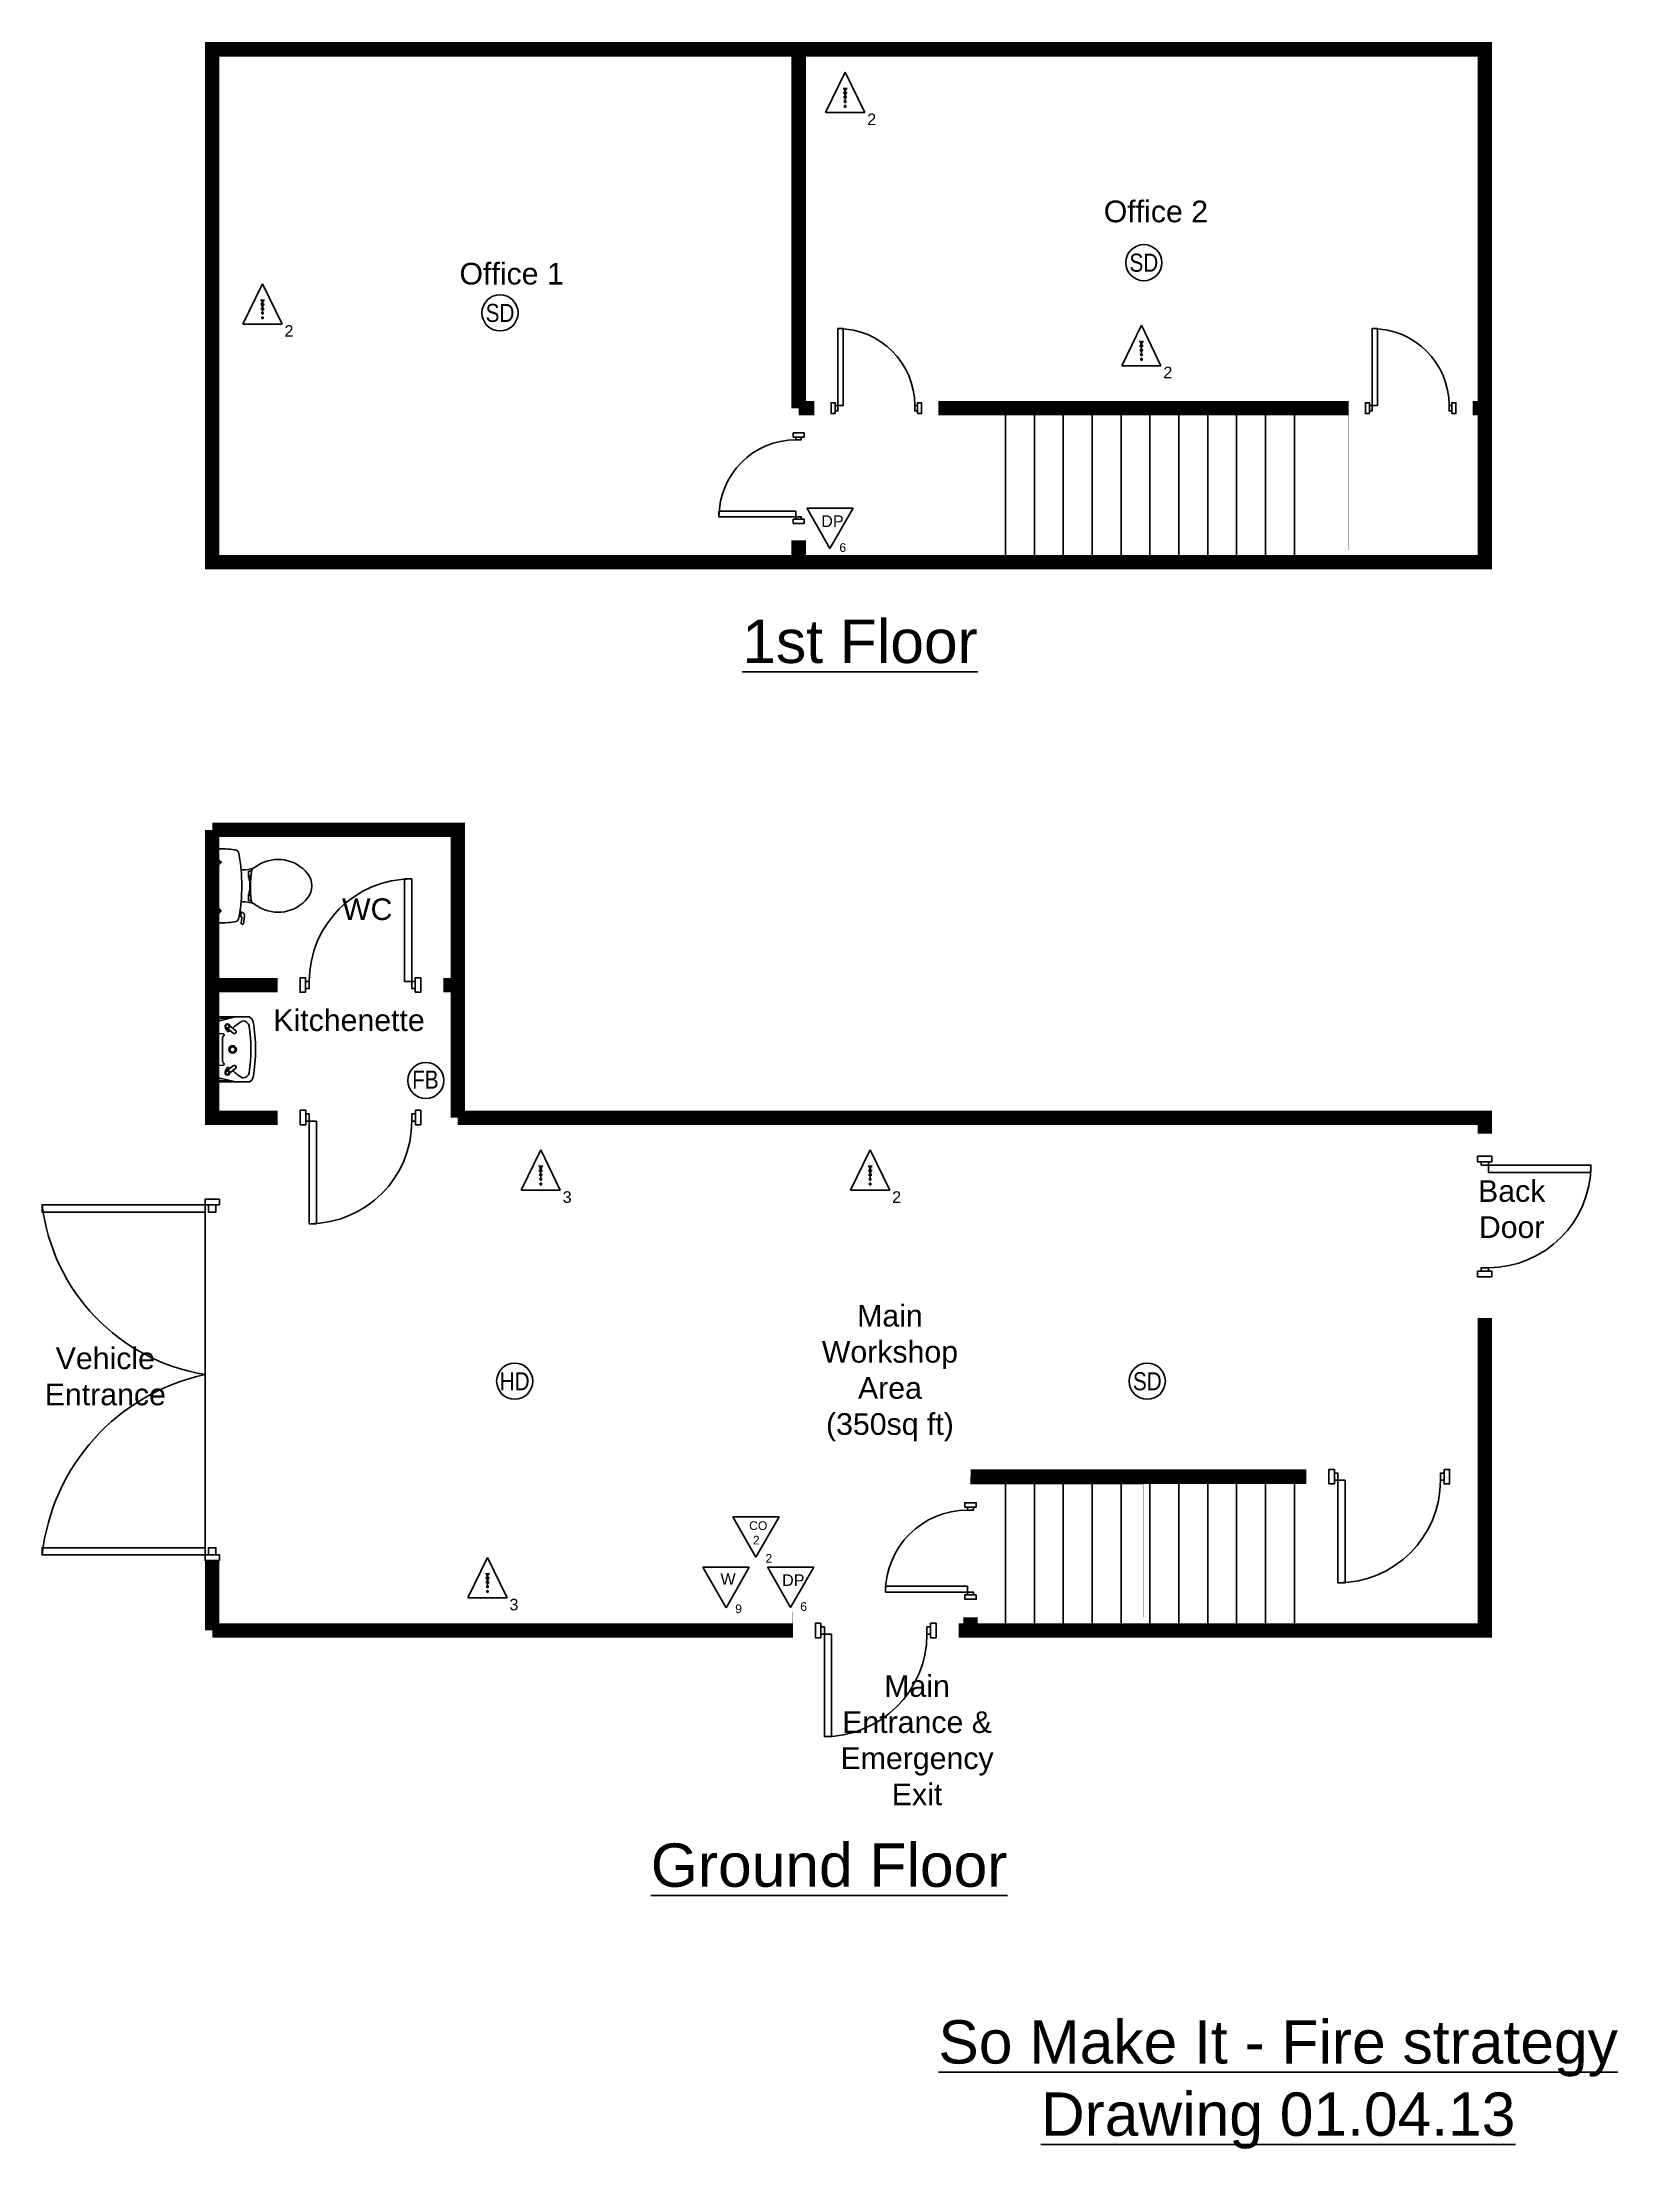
# Model space of a CAD drawing. Extents: x 174723 to 417084, y 13529 to 78714.
# Drawn here: x 189285 to 200194, y 44118 to 58704 of the extents above; entities that cross this region are included whole.
import ezdxf
from ezdxf.enums import TextEntityAlignment as Align

# ---------------------------------------------------------------- set-up
doc = ezdxf.new("R2010")
doc.units = 0
doc.linetypes.add('ACAD_ISO03W100', pattern=[30, 12, -18])
doc.layers.get('0').update_dxf_attribs({"linetype": 'CONTINUOUS'})
for name, color, linetype in [('230-FITTINGS', 1, 'CONTINUOUS'), ('240-PLUMBING', 1, 'CONTINUOUS'), ('E670-FIRE', 1, 'CONTINUOUS'), ('ROOM_TEXT', 1, 'CONTINUOUS')]:
    doc.layers.add(name, color=color, linetype=linetype)
doc.styles.add('HCF_STANDARD', font='ARIALN.TTF')
doc.styles.add('ROOM_TEXT', font='arial.ttf')
doc.styles.get("Standard").update_dxf_attribs({"font": 'arial.ttf'})

msp = doc.modelspace()

# ---------------------------------------------------------------- texts
at = {"linetype": 'ACAD_ISO03W100'}
for s, height, p in [('2', 80, (194996.53, 58129.531)), ('2', 80, (190962.426, 56664.368)), ('2', 80, (197047.119, 56377.082)), ('3', 80, (192888.637, 50667.601)), ('2', 80, (195169.663, 50667.601)), ('CO', 60, (194179.693, 48402.585)), ('2', 60, (194205.601, 48302.003)), ('2', 60, (194292.936, 48175.617)), ('W', 80, (193980.632, 48023.354)), ('3', 80, (192520.05, 47846.035)), ('9', 60, (194082.983, 47826.922))]:
    msp.add_text(s, height=height, dxfattribs=at).set_placement(p)
for s, height, p in [('DP', 80, (194678.575, 55347.218)), ('6', 60, (194804.115, 55174.661)), ('DP', 80, (194407.462, 48014.906)), ('6', 60, (194533.003, 47842.349))]:
    msp.add_text(s, height=height).set_placement(p)
at = {"char_height": 300, "width": 5087.49975, "attachment_point": 2, "style": 'ROOM_TEXT'}
for s, insert in [('{\\L1st Floor}', (194947.154, 54705.133)), ('{\\LGround Floor}', (194733.152, 46232.191)), ('{\\LSo Make It - Fire strategy Drawing 01.04.13}', (197842.016, 45008.135))]:
    msp.add_mtext(s, dxfattribs=dict(at, insert=insert))
at = {"color": 7, "style": 'HCF_STANDARD'}
msp.add_attdef('FB', text='', height=125, dxfattribs=at).set_placement((191937.87, 51520.531), align=Align.MIDDLE)
at = {"layer": 'ROOM_TEXT', "char_height": 150, "attachment_point": 2, "style": 'ROOM_TEXT'}
for s, insert, width in [('Office 2', (196995.814, 57606.754), 1065.82009), ('Office 1', (192535.006, 57175.834), 1065.82009), ('WC', (191535.25, 52775.671), 308.21023), ('Kitchenette', (191409.278, 52007.179), 1065.82009), ('Back\\PDoor', (199458.798, 50824.505), 773.48415), ('Main Workshop Area\\P(350sq ft)', (195154.246, 49961.361), 1065.82009), ('Vehicle Entrance', (189721.998, 49666.139), 1065.82009), ('Main Entrance & Emergency Exit', (195342.044, 47397.241), 1065.82009)]:
    msp.add_mtext(s, dxfattribs=dict(at, insert=insert, width=width))

# ---------------------------------------------------------------- blocks, each defined once
blk = doc.blocks.new('WC-PAN')
at = {"layer": '240-PLUMBING'}
for p, q in [((248, 0), (-248, 0)), ((-142, -45), (-184, -45)), ((-163, -66), (-163, -24)), ((193, -45), (153, -45)), ((173, -65), (173, -25)), ((-111, -200), (-111, -230)), ((-101, -250), (-57, -250)), ((-101, -271), (-101, -250)), ((-67, -250), (-67, -268)), ((-57, -250), (-57, -267)), ((-57, -255), (-35, -255)), ((-35, -255), (-35, -260)), ((-35, -260), (35, -260)), ((57, -255), (35, -255)), ((35, -255), (35, -260)), ((101, -250), (57, -250)), ((57, -250), (57, -266)), ((67, -250), (67, -267)), ((101, -270), (101, -250)), ((111, -230), (111, -200)), ((179, -192), (183, -206)), ((182, -202), (210, -196)), ((211, -197), (209, -187)), ((262, -216), (210, -224)), ((222, -205), (259, -200)), ((265, -204), (266, -210))]:
    blk.add_line(p, q, dxfattribs=at)
for centre in [(-163, -45), (173, -45)]:
    blk.add_circle(centre, 12, dxfattribs=at)
for centre, radius, start, end in [((-214, -27), 43.4, 141.7698, 181.0192), ((893, -28), 1150, 180, 186.3309), ((214, -27), 43.4, 358.9808, 38.2302), ((-893, -28), 1150, 353.6509, 360), ((-217, -151), 34, 186.3309, 259.2904), ((0, 995), 1200, 259.2904, 264.6981), ((-240, -230), 129, 326.1571, 0), ((-101, -292), 20, 96.9358, 142.58), ((0, 993), 1198, 264.6981, 275.3019), ((9, -1191), 926, 84.3005, 96.9358), ((99, -289), 20, 37.7817, 84.3005), ((0, 995), 1200, 275.3019, 280.7271), ((240, -230), 129, 180, 213.8429), ((207, -199), 25, 195.9272, 278.4779), ((221, -195), 10, 191.8886, 277.2238), ((217, -151), 33.5, 280.7271, 353.6509), ((260, -205), 5, 15.7398, 97.2238), ((262, -211), 5, 278.4779, 15.7398), ((80, -456), 263, 148.9077, 230.8792), ((241, -553), 450, 146.1571, 148.9077), ((-80, -456), 263, 309.1208, 31.0923), ((-241, -553), 450, 31.0923, 33.8429), ((0, -555), 135, 230.8792, 309.1208)]:
    blk.add_arc(centre, radius, start, end, dxfattribs=at)
blk = doc.blocks.new('BASIN-450X300')
at = {"layer": '240-PLUMBING'}
for p, q in [((-241, 0), (241, 0)), ((-241, 0), (-241, -12)), ((241, -12), (241, 0)), ((-241, -12), (183, -12)), ((-225, -161), (-210, -19)), ((-225, -24), (-225, -256)), ((-225, -161), (-194, -34)), ((-213, -12), (-202, -12)), ((202, -12), (-202, -12)), ((187, -28), (-187, -28)), ((-163, -121), (-132, -160)), ((-128, -104), (-152, -89)), ((-144, -106), (-113, -145)), ((-108, -77), (-110, -44)), ((83, -72), (-83, -72)), ((108, -77), (110, -44)), ((144, -106), (113, -145)), ((128, -104), (152, -89)), ((163, -121), (132, -160)), ((225, -161), (194, -34)), ((213, -12), (202, -12)), ((225, -161), (210, -19)), ((213, -12), (241, -12)), ((225, -161), (213, -50)), ((225, -256), (225, -24))]:
    blk.add_line(p, q, dxfattribs=at)
for centre, radius in [((-161, -105), 16.4), ((-161, -105), 12.1), ((0, -141), 26.1), ((0, -141), 18.1), ((161, -105), 16.4), ((161, -105), 12.1)]:
    blk.add_circle(centre, radius, dxfattribs=at)
for centre, radius, start, end in [((-213, -24), 12.1, 90, 180), ((-202, -20), 8.04, 90, 173.8298), ((166, -434), 428, 136.9378, 148.129), ((-187, -36), 8.04, 90, 166.373), ((-122, -153), 12.1, 218.446, 38.446), ((330, -488), 589, 140.8108, 141.5853), ((-132, -111), 8.04, 320.8108, 61.1683), ((-100, -75), 8.04, 193.022, 316.1384), ((330, -488), 589, 135.3742, 136.1384), ((-83, -80), 8.04, 90, 135.3742), ((-83, -80), 8.04, 90, 135.3742), ((83, -80), 8.04, 44.6258, 90), ((83, -80), 8.04, 44.6258, 90), ((-330, -488), 589, 43.8616, 44.6258), ((100, -75), 8.04, 223.8616, 346.978), ((122, -153), 12.1, 141.554, 321.554), ((132, -111), 8.04, 118.8317, 219.1892), ((-330, -488), 589, 38.4147, 39.1892), ((-166, -434), 428, 31.871, 43.0622), ((187, -36), 8.04, 13.627, 90), ((202, -20), 8.04, 6.1702, 90), ((213, -24), 12.1, 0, 90), ((-184, -239), 44.6, 201.8532, 259.5182), ((-190, -212), 8.04, 153.5464, 180.3778), ((-153, -212), 44.6, 180.3778, 259.5182), ((0, 787), 1087, 259.8409, 280.1591), ((0, 815), 1083, 261.4447, 278.5553), ((153, -212), 44.6, 280.4818, 359.6222), ((184, -239), 44.6, 280.4818, 338.1468), ((190, -212), 8.04, 359.6222, 26.4536)]:
    blk.add_arc(centre, radius, start, end, dxfattribs=at)
blk = doc.blocks.new('SINGLE_DOOR')
at = {"linetype": 'CONTINUOUS'}
for points in [[(38233, 49540), (38233, 49578), (38333, 49578), (38333, 49540)], [(38258, 49540), (38258, 49516), (38308, 49516), (38308, 49540)], [(38233, 48781), (38233, 48743), (38333, 48743), (38333, 48781)], [(38258, 48781), (38258, 48806), (38308, 48806), (38308, 48781)]]:
    blk.add_lwpolyline(points, close=True, dxfattribs=at)
blk.add_lwpolyline([(38308, 49466), (38308, 49516), (39018, 49516), (39018, 49466)], close=True)
blk.add_arc((38308, 49516), 710, 270, 360)
blk = doc.blocks.new('EF-HD')
at = {"color": 0, "linetype": 'BYBLOCK'}
blk.add_circle((0, 0), 2.5, dxfattribs=at)
at = {"color": 7, "style": 'HCF_STANDARD'}
for tag, p in [('IR', (-4.16, 2.54)), ('R', (4.16, 2.54))]:
    blk.add_attdef(tag, text='', height=2.5, dxfattribs=at).set_placement(p, align=Align.MIDDLE)
blk = doc.blocks.new('EF-SD')
at = {"color": 0, "linetype": 'BYBLOCK'}
blk.add_circle((0, 0), 2.5, dxfattribs=at)
at = {"color": 7, "style": 'HCF_STANDARD'}
for tag, p in [('I/O', (4.56, 2.17)), ('B', (4.71, -2.42))]:
    blk.add_attdef(tag, text='', height=2.5, dxfattribs=at).set_placement(p, align=Align.MIDDLE)

# ---------------------------------------------------------------- hatches: boundary and pattern name
at = {"linetype": 'ACAD_ISO03W100'}
h = msp.add_hatch(color=256, dxfattribs=at)
h.paths.add_polyline_path([(194840.57, 58265.088), (194849.748, 58265.088), (194849.748, 58254.768), (194840.57, 58254.768)])
h.paths.add_polyline_path([(194834.452, 58388.163), (194854.337, 58388.163), (194848.983, 58286.874), (194839.805, 58286.874)])
h = msp.add_hatch(color=256, dxfattribs=at)
h.paths.add_polyline_path([(190806.466, 56799.926), (190815.644, 56799.926), (190815.644, 56789.606), (190806.466, 56789.606)])
h.paths.add_polyline_path([(190800.347, 56923.001), (190820.232, 56923.001), (190814.879, 56821.712), (190805.701, 56821.712)])
h = msp.add_hatch(color=256, dxfattribs=at)
h.paths.add_polyline_path([(196891.16, 56512.639), (196900.337, 56512.639), (196900.337, 56502.319), (196891.16, 56502.319)])
h.paths.add_polyline_path([(196885.041, 56635.714), (196904.926, 56635.714), (196899.573, 56534.425), (196890.395, 56534.425)])
h = msp.add_hatch(color=256, dxfattribs=at)
h.paths.add_polyline_path([(192732.677, 50803.158), (192741.855, 50803.158), (192741.855, 50792.838), (192732.677, 50792.838)])
h.paths.add_polyline_path([(192726.559, 50926.233), (192746.444, 50926.233), (192741.09, 50824.945), (192731.912, 50824.945)])
h = msp.add_hatch(color=256, dxfattribs=at)
h.paths.add_polyline_path([(195013.703, 50803.158), (195022.881, 50803.158), (195022.881, 50792.838), (195013.703, 50792.838)])
h.paths.add_polyline_path([(195007.584, 50926.233), (195027.469, 50926.233), (195022.116, 50824.945), (195012.938, 50824.945)])
h = msp.add_hatch(color=256, dxfattribs=at)
h.paths.add_polyline_path([(192364.09, 47981.592), (192373.268, 47981.592), (192373.268, 47971.272), (192364.09, 47971.272)])
h.paths.add_polyline_path([(192357.972, 48104.668), (192377.857, 48104.668), (192372.503, 48003.379), (192363.325, 48003.379)])

# ---------------------------------------------------------------- linework, layer by layer
for p, q in [((194844.389, 58496.002), (194708.911, 58216.316)), ((194979.866, 58216.316), (194844.389, 58496.002)), ((194708.911, 58216.316), (194979.866, 58216.316)), ((190810.285, 57030.84), (190674.807, 56751.154)), ((190945.762, 56751.154), (190810.285, 57030.84)), ((190674.807, 56751.154), (190945.762, 56751.154)), ((196894.979, 56743.553), (196759.501, 56463.868)), ((197030.456, 56463.868), (196894.979, 56743.553)), ((196759.501, 56463.868), (197030.456, 56463.868)), ((194578.283, 55478.699), (194737.669, 55199.059)), ((194899.22, 55478.146), (194579.22, 55478.146)), ((194737.669, 55199.059), (194899.22, 55478.146)), ((192736.496, 51034.073), (192601.018, 50754.387)), ((192871.973, 50754.387), (192736.496, 51034.073)), ((195017.522, 51034.073), (194882.044, 50754.387)), ((195152.999, 50754.387), (195017.522, 51034.073)), ((192601.018, 50754.387), (192871.973, 50754.387)), ((194882.044, 50754.387), (195152.999, 50754.387)), ((194066.504, 48493.516), (194226.504, 48213.516)), ((194386.504, 48493.516), (194066.504, 48493.516)), ((194226.504, 48213.516), (194386.504, 48493.516)), ((192367.909, 48212.507), (192232.431, 47932.821)), ((192503.387, 47932.821), (192367.909, 48212.507)), ((193859.583, 48144.631), (194019.999, 47864.452)), ((194179.999, 48144.452), (193859.583, 48144.631)), ((194019.999, 47864.452), (194179.999, 48144.452)), ((194307.17, 48146.386), (194466.557, 47866.747)), ((194628.107, 48145.833), (194308.107, 48145.833)), ((194466.557, 47866.747), (194628.107, 48145.833)), ((192232.431, 47932.821), (192503.387, 47932.821))]:
    msp.add_line(p, q)
for p, q in [((194839.805, 58286.874), (194834.452, 58388.163)), ((194854.337, 58388.163), (194848.983, 58286.874)), ((194848.983, 58286.874), (194839.805, 58286.874)), ((194840.57, 58265.088), (194849.748, 58265.088)), ((194840.57, 58254.768), (194840.57, 58265.088)), ((194849.748, 58254.768), (194840.57, 58254.768)), ((194849.748, 58265.088), (194849.748, 58254.768)), ((190805.701, 56821.712), (190800.347, 56923.001)), ((190820.232, 56923.001), (190814.879, 56821.712)), ((190814.879, 56821.712), (190805.701, 56821.712)), ((190806.466, 56799.926), (190815.644, 56799.926)), ((190806.466, 56789.606), (190806.466, 56799.926)), ((190815.644, 56789.606), (190806.466, 56789.606)), ((190815.644, 56799.926), (190815.644, 56789.606)), ((196890.395, 56534.425), (196885.041, 56635.714)), ((196904.926, 56635.714), (196899.573, 56534.425)), ((196899.573, 56534.425), (196890.395, 56534.425)), ((196891.16, 56512.639), (196900.337, 56512.639)), ((196891.16, 56502.319), (196891.16, 56512.639)), ((196900.337, 56502.319), (196891.16, 56502.319)), ((196900.337, 56512.639), (196900.337, 56502.319)), ((192731.912, 50824.945), (192726.559, 50926.233)), ((192746.444, 50926.233), (192741.09, 50824.945)), ((195012.938, 50824.945), (195007.584, 50926.233)), ((195027.469, 50926.233), (195022.116, 50824.945)), ((192741.09, 50824.945), (192731.912, 50824.945)), ((192732.677, 50803.158), (192741.855, 50803.158)), ((192732.677, 50792.838), (192732.677, 50803.158)), ((192741.855, 50792.838), (192732.677, 50792.838)), ((192741.855, 50803.158), (192741.855, 50792.838)), ((195022.116, 50824.945), (195012.938, 50824.945)), ((195013.703, 50803.158), (195022.881, 50803.158)), ((195013.703, 50792.838), (195013.703, 50803.158)), ((195022.881, 50792.838), (195013.703, 50792.838)), ((195022.881, 50803.158), (195022.881, 50792.838)), ((192363.325, 48003.379), (192357.972, 48104.668)), ((192372.503, 48003.379), (192363.325, 48003.379)), ((192377.857, 48104.668), (192372.503, 48003.379)), ((192364.09, 47981.592), (192373.268, 47981.592)), ((192364.09, 47971.272), (192364.09, 47981.592)), ((192373.268, 47971.272), (192364.09, 47971.272)), ((192373.268, 47981.592), (192373.268, 47971.272))]:
    msp.add_line(p, q, dxfattribs=at)
for points, const_width in [([(190462.258, 55103.949), (199272.256, 55103.949), (199272.256, 58653.954), (190462.258, 58653.954), (190462.258, 55103.949)], 100), ([(194522.256, 56168.954), (194522.256, 58653.954)], 100), ([(194629.931, 56168.953), (194522.256, 56168.954)], 100), ([(198329.209, 56168.954), (195489.999, 56168.956)], 100), ([(199272.256, 56168.954), (199189.277, 56168.954)], 100), ([(194522.256, 55103.949), (194522.256, 55254.346)], 100), ([(190915.502, 51256.848), (190462.258, 51256.848), (190462.258, 53249.679)], 100), ([(190462.258, 53249.679), (192162.258, 53249.679), (192162.258, 51256.848)], 100), ([(190915.501, 52175.332), (190462.258, 52175.332)], 100), ([(192062.258, 52175.333), (192162.258, 52175.333)], 100), ([(190915.502, 51256.848), (190462.258, 51256.848), (190462.258, 50691.846)], 1), ([(192162.258, 51256.848), (192062.258, 51256.848)], 1), ([(199272.256, 51146.848), (199272.256, 51256.848), (192162.258, 51256.848)], 100), ([(195712.255, 47706.843), (199272.256, 47706.843), (199272.256, 49869.351)], 100), ([(198037.5, 48771.848), (195712.255, 48771.848)], 100), ([(195712.255, 48715.362), (195712.255, 48771.848)], 1), ([(199184.256, 48771.848), (199272.256, 48771.848)], 1), ([(190462.258, 47706.843), (190462.258, 48191.843)], 100), ([(195712.255, 47706.843), (195712.255, 47797.957)], 100), ([(190462.258, 47706.843), (194482.258, 47706.843)], 100), ([(194482.258, 47707.468), (194482.258, 47837.468), (194137.258, 47837.468), (194137.258, 47706.843)], 1), ([(195712.255, 47706.843), (195629.014, 47706.843)], 100)]:
    msp.add_lwpolyline(points, dxfattribs=dict(const_width=const_width))
for points in [[(195954.234, 56168.954), (195954.234, 55103.949)], [(196154.234, 56168.954), (196154.234, 55103.949)], [(196354.234, 56168.954), (196354.234, 55103.949)], [(196554.234, 56168.954), (196554.234, 55103.949)], [(196754.234, 56168.954), (196754.234, 55103.949)], [(196754.234, 56168.954), (196754.234, 55103.949)], [(196954.234, 56168.954), (196954.234, 55103.949)], [(196954.234, 56168.954), (196954.234, 55103.949)], [(197154.234, 56168.954), (197154.234, 55103.949)], [(197354.234, 56168.954), (197354.234, 55103.949)], [(197354.234, 56168.954), (197354.234, 55103.949)], [(197554.234, 56168.954), (197554.234, 55103.949)], [(197754.234, 56168.954), (197754.234, 55103.949)], [(197954.234, 56168.954), (197954.234, 55103.949)], [(195954.234, 48771.848), (195954.234, 47706.843)], [(196154.234, 48771.848), (196154.234, 47706.843)], [(196354.234, 48771.848), (196354.234, 47706.843)], [(196554.234, 48771.848), (196554.234, 47706.843)], [(196754.234, 48771.848), (196754.234, 47706.843)], [(196754.234, 48771.848), (196754.234, 47706.843)], [(196954.234, 48771.848), (196954.234, 47706.843)], [(196954.234, 48771.848), (196954.234, 47706.843)], [(197154.234, 48771.848), (197154.234, 47706.843)], [(197354.234, 48771.848), (197354.234, 47706.843)], [(197354.234, 48771.848), (197354.234, 47706.843)], [(197554.234, 48771.848), (197554.234, 47706.843)], [(197754.234, 48771.848), (197754.234, 47706.843)], [(197954.234, 48771.848), (197954.234, 47706.843)]]:
    msp.add_lwpolyline(points)
at = {"linetype": 'ACAD_ISO03W100', "const_width": 1}
for points in [[(199189.277, 56168.954), (199189.277, 55187.548), (198329.209, 55187.548), (198329.209, 56168.954)], [(195712.255, 48715.362), (196912.255, 48715.362), (196912.255, 47797.957), (195712.255, 47797.957)]]:
    msp.add_lwpolyline(points, dxfattribs=at)
at = {"layer": 'E670-FIRE'}
msp.add_circle((191940.938, 51514.243), 125, dxfattribs=at)
at = {"layer": 'ROOM_TEXT'}
msp.add_line((190412.258, 48279.843), (190412.258, 50603.846), dxfattribs=at)
for points in [[(190412.258, 50653.846), (190412.258, 50603.846), (189284.558, 50603.845), (189284.558, 50653.845)], [(190512.258, 50653.846), (190512.258, 50691.846), (190412.258, 50691.846), (190412.258, 50653.846)], [(190487.258, 50653.846), (190487.258, 50603.846), (190437.258, 50603.846), (190437.258, 50653.846)], [(190412.258, 48229.843), (190412.258, 48279.843), (189284.558, 48279.843), (189284.558, 48229.843)], [(190512.258, 48229.843), (190512.258, 48191.843), (190412.258, 48191.843), (190412.258, 48229.843)], [(190487.258, 48229.843), (190487.258, 48279.843), (190437.258, 48279.843), (190437.258, 48229.843)]]:
    msp.add_lwpolyline(points, close=True, dxfattribs=at)
at = {"layer": 'ROOM_TEXT', "extrusion": (0, 0, -1)}
for centre, radius, start, end in [((-190630.988, 50817.143), 1356.297, 279.2806267, 353.0848407), ((-190714.182, 48072.376), 1438.27, 6.2855531, 77.882249)]:
    msp.add_arc(centre, radius, start, end, dxfattribs=at)

# ---------------------------------------------------------------- block references
at = {"layer": '230-FITTINGS', "rotation": 90.00000000000001}
msp.add_blockref('BASIN-450X300', (190462.258, 51729.576), dxfattribs=at)
at = {"layer": '240-PLUMBING', "xscale": -1, "rotation": 90}
msp.add_blockref('WC-PAN', (190462.258, 52862.405), dxfattribs=at)
at = {"layer": 'E670-FIRE'}
ref = msp.add_blockref('EF-SD', (196912.41, 57177.079), dxfattribs=dict(at, xscale=50, yscale=50, zscale=50))
ref.add_attrib('?', 'SD', dxfattribs={"layer": '0', "color": 7, "height": 125, "style": 'HCF_STANDARD'}).set_placement((196912.41, 57177.079), align=Align.MIDDLE)
ref = msp.add_blockref('EF-SD', (192454.588, 56829.179), dxfattribs=dict(at, xscale=50, yscale=50, zscale=50))
ref.add_attrib('?', 'SD', dxfattribs={"layer": '0', "color": 7, "height": 125, "style": 'HCF_STANDARD'}).set_placement((192454.588, 56829.179), align=Align.MIDDLE)
ref = msp.add_blockref('EF-HD', (192556.253, 49432.408), dxfattribs=dict(at, xscale=50, yscale=50, zscale=50))
ref.add_attrib('?', 'HD', dxfattribs={"layer": '0', "color": 7, "height": 125, "style": 'HCF_STANDARD'}).set_placement((192556.253, 49432.408), align=Align.MIDDLE)
ref = msp.add_blockref('EF-SD', (196936.101, 49432.408), dxfattribs=dict(at, xscale=50, yscale=50, zscale=50))
ref.add_attrib('?', 'SD', dxfattribs={"layer": '0', "color": 7, "height": 125, "style": 'HCF_STANDARD'}).set_placement((196936.101, 49432.408), align=Align.MIDDLE)
at = {"layer": 'ROOM_TEXT'}
for p, xscale, yscale, zscale, rotation in [((231930.658, 27456.939), 0.75, 0.75, 0.75, 90), ((235629.936, 27456.939), 0.75, 0.75, 0.75, 90), ((223234.271, 92555.073), 0.75, 0.75, 0.75, 180), ((226338.404, 87585.398), 0.8, 0.8, 0.8, 180)]:
    msp.add_blockref('SINGLE_DOOR', p, dxfattribs=dict(at, xscale=xscale, yscale=yscale, zscale=zscale, rotation=rotation))
at = {"layer": 'ROOM_TEXT', "xscale": -1}
for p, rotation in [((142327.956, 13892.647), 270), ((240649.803, 89541.333), 90), ((247771.801, 87054.533), 90), ((244216.56, 85989.528), 90)]:
    msp.add_blockref('SINGLE_DOOR', p, dxfattribs=dict(at, rotation=rotation))
at = {"layer": 'ROOM_TEXT'}
msp.add_blockref('SINGLE_DOOR', (160989.571, 1412.546), dxfattribs=at)

msp.set_redraw_order([(e.dxf.handle, doc.entitydb.next_handle()) for e in msp.query("TEXT MTEXT ATTDEF DIMENSION ARC_DIMENSION")])  # texts and dimensions are drawn at this point

doc.saveas('drawing.dxf')
